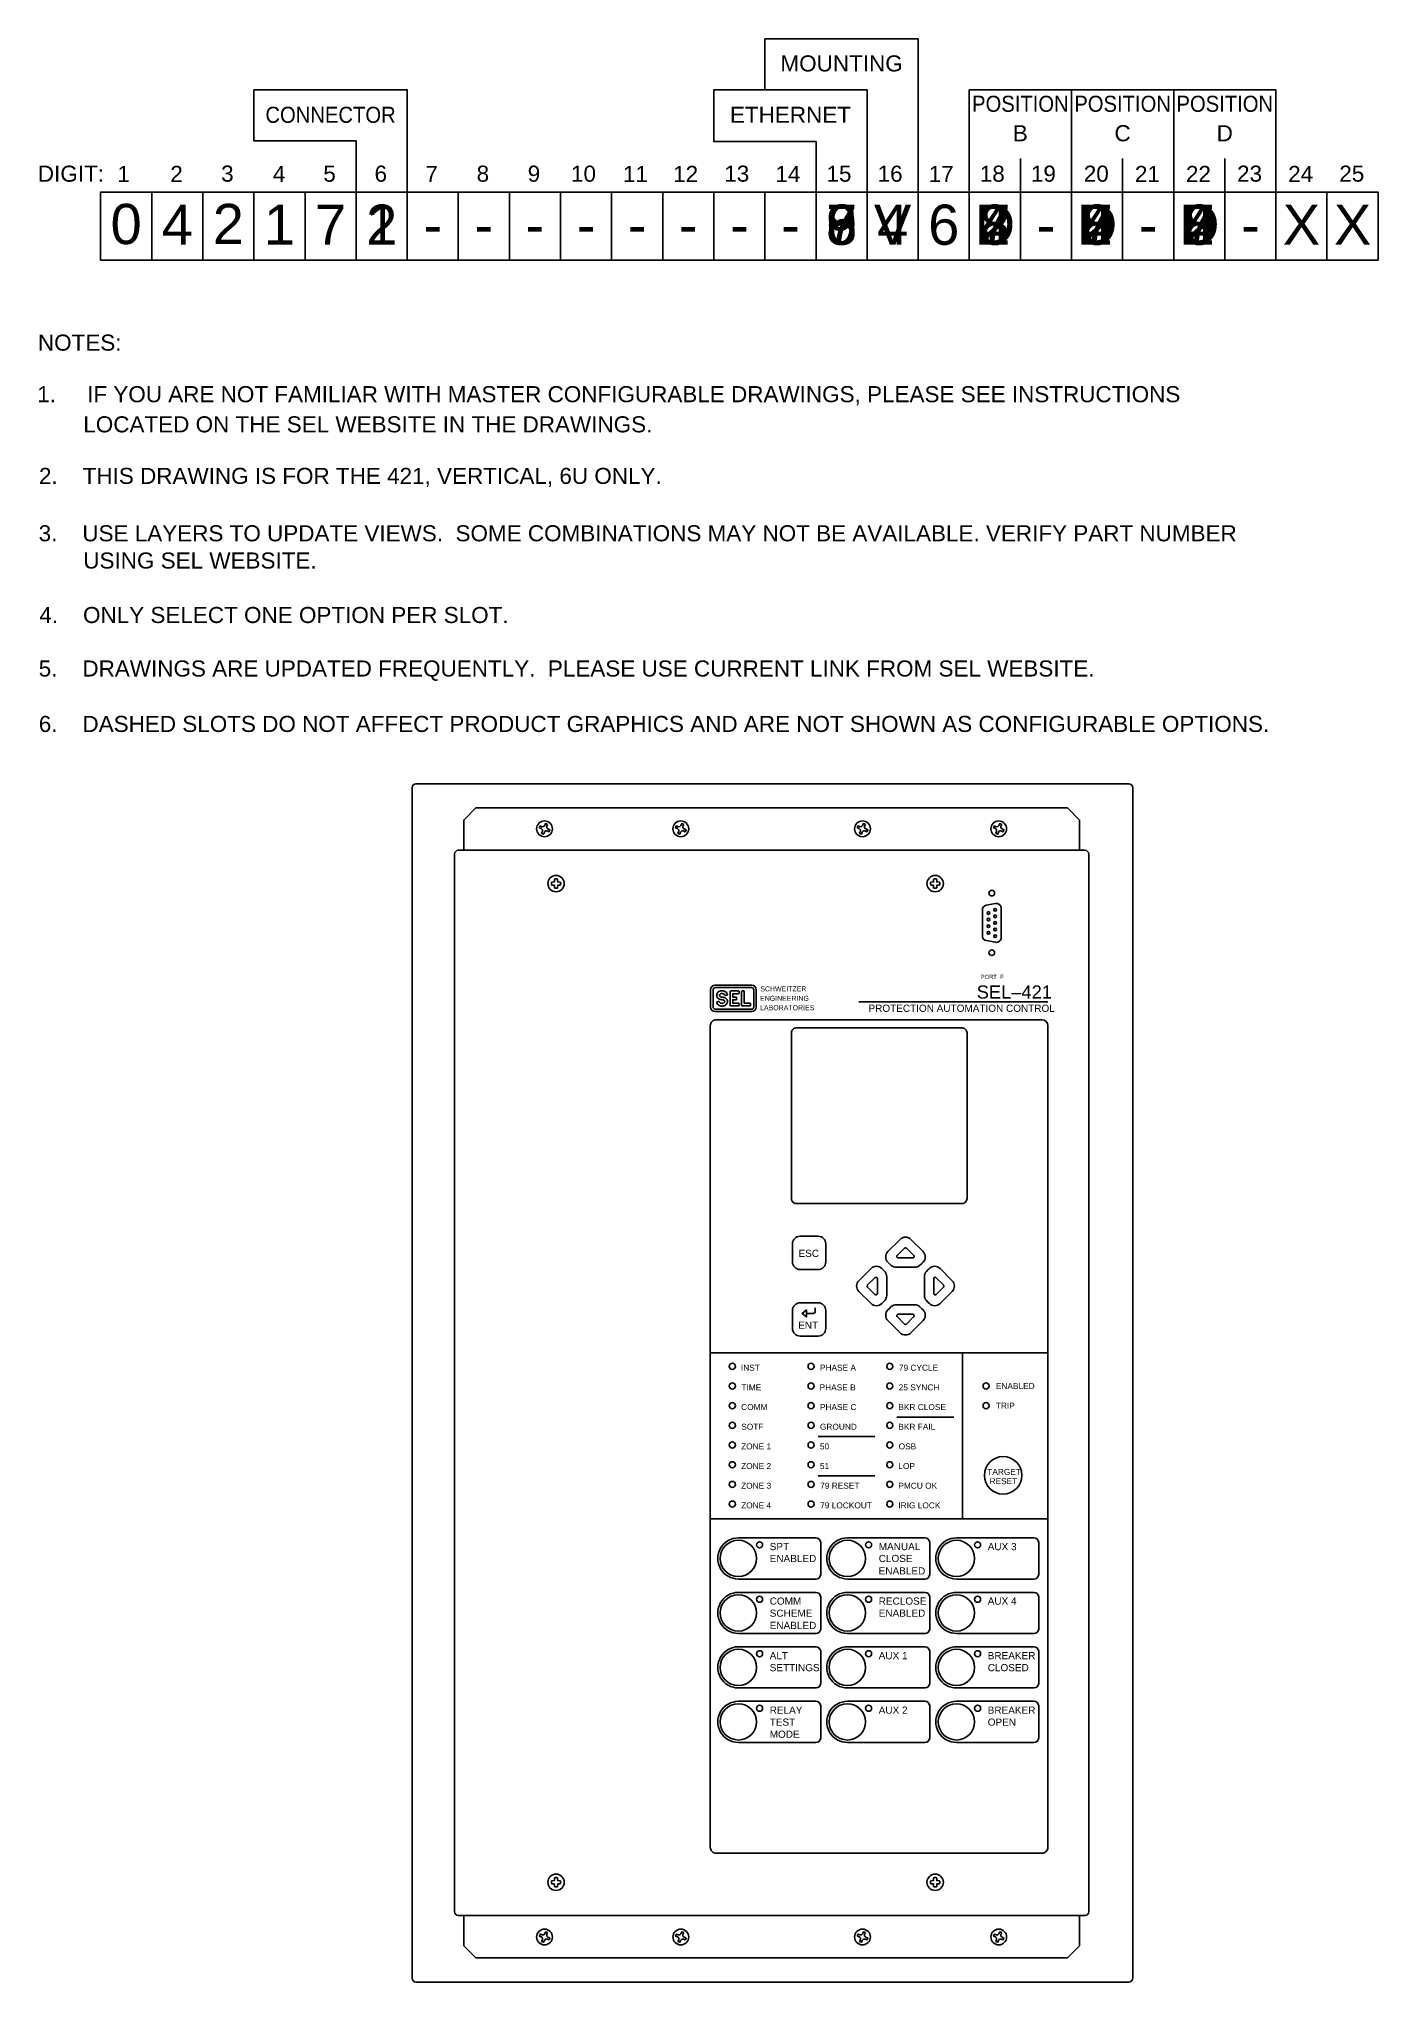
# Model space of a CAD drawing. Extents: x 1 to 47.7, y 0.3 to 34.2.
# Drawn here: x 0.99 to 23.1, y 2.05 to 34.16 of the extents above; entities that cross this region are included whole.
import ezdxf
from ezdxf.enums import TextEntityAlignment as Align

# ---------------------------------------------------------------- set-up
doc = ezdxf.new("R2010")
doc.units = 0
doc.header["$MEASUREMENT"] = 0
for name, color, linetype in [('1_0______CONNECTOR_TYPE_', 7, 'CONTINUOUS'), ('1_1__1__SCREW_TERMINAL', 7, 'CONTINUOUS'), ('1_2__2__CONNECTORIZED', 7, 'CONTINUOUS'), ('2_0______ETHERNET_CONNECTI', 7, 'CONTINUOUS'), ('2_1__6___4__10-100BASE-T_C', 7, 'CONTINUOUS'), ('2_2__7___4__100BASE-FX_CON', 7, 'CONTINUOUS'), ('2_3__8___2__10-100BASE-T__', 7, 'CONTINUOUS'), ('2_4__9___2__100-1000BASE__', 7, 'CONTINUOUS'), ('3_0______MOUNTING_', 7, 'CONTINUOUS'), ('3_1__V__VERTICAL_RACK_MOUN', 7, 'CONTINUOUS'), ('3_2__4__VERTICAL_PANEL_MOU', 7, 'CONTINUOUS'), ('4_0______IO_BOARD_POSITION', 7, 'CONTINUOUS'), ('4_1__2___8__OPTOISO_IND_LS', 7, 'CONTINUOUS'), ('4_2__7___8__OPTOISO_IND_LS', 7, 'CONTINUOUS'), ('4_3__4___24__OPTOISO_LS_IN', 7, 'CONTINUOUS'), ('4_4__D___24__OPTOISO_LS_IN', 7, 'CONTINUOUS'), ('4_5__8___8__OPTOISO_IND_LS', 7, 'CONTINUOUS'), ('5_0______IO_BOARD_POSITION', 7, 'CONTINUOUS'), ('5_1__0__EMPTY', 7, 'CONTINUOUS'), ('5_2__2___8__OPTOISO_IND_LS', 7, 'CONTINUOUS'), ('5_3__7___8__OPTOISO_IND_LS', 7, 'CONTINUOUS'), ('5_4__4___24__OPTOISO_LS_IN', 7, 'CONTINUOUS'), ('5_5__D___24__OPTOISO_LS_IN', 7, 'CONTINUOUS'), ('5_6__8___8__OPTOISO_IND_LS', 7, 'CONTINUOUS'), ('6_0______IO_BOARD_POSITION', 7, 'CONTINUOUS'), ('6_1__0__EMPTY', 7, 'CONTINUOUS'), ('6_2__2___8__OPTOISO_IND_LS', 7, 'CONTINUOUS'), ('6_3__7___8__OPTOISO_IND_LS', 7, 'CONTINUOUS'), ('6_4__4___24__OPTOISO_LS_IN', 7, 'CONTINUOUS'), ('6_5__D___24__OPTOISO_LS_IN', 7, 'CONTINUOUS'), ('6_6__8___8__OPTOISO_IND_LS', 7, 'CONTINUOUS'), ('7_0______DWG_', 7, 'CONTINUOUS')]:
    doc.layers.add(name, color=color, linetype=linetype)
doc.styles.add('ARIAL', font='arial.ttf')

msp = doc.modelspace()

# ---------------------------------------------------------------- texts
at = {"layer": '1_1__1__SCREW_TERMINAL', "style": 'ARIAL'}
msp.add_text('1', height=0.664, dxfattribs=at).set_placement((6.648, 30.754), align=Align.CENTER)
at = {"layer": '1_2__2__CONNECTORIZED', "style": 'ARIAL'}
msp.add_text('2', height=0.664, dxfattribs=at).set_placement((6.648, 30.754), align=Align.CENTER)
at = {"layer": '2_1__6___4__10-100BASE-T_C', "style": 'ARIAL'}
msp.add_text('6', height=0.664, dxfattribs=at).set_placement((14.242, 30.754), align=Align.CENTER)
at = {"layer": '2_2__7___4__100BASE-FX_CON', "style": 'ARIAL'}
msp.add_text('7', height=0.664, dxfattribs=at).set_placement((14.242, 30.754), align=Align.CENTER)
at = {"layer": '2_3__8___2__10-100BASE-T__', "style": 'ARIAL'}
msp.add_text('8', height=0.664, dxfattribs=at).set_placement((14.242, 30.754), align=Align.CENTER)
at = {"layer": '2_4__9___2__100-1000BASE__', "style": 'ARIAL'}
msp.add_text('9', height=0.664, dxfattribs=at).set_placement((14.242, 30.754), align=Align.CENTER)
at = {"layer": '3_1__V__VERTICAL_RACK_MOUN', "style": 'ARIAL'}
msp.add_text('V', height=0.664, dxfattribs=at).set_placement((15.085, 30.754), align=Align.CENTER)
at = {"layer": '3_2__4__VERTICAL_PANEL_MOU', "style": 'ARIAL'}
msp.add_text('4', height=0.664, dxfattribs=at).set_placement((15.085, 30.754), align=Align.CENTER)
at = {"layer": '4_1__2___8__OPTOISO_IND_LS', "style": 'ARIAL'}
msp.add_text('2', height=0.664, dxfattribs=at).set_placement((16.773, 30.754), align=Align.CENTER)
at = {"layer": '4_2__7___8__OPTOISO_IND_LS', "style": 'ARIAL'}
msp.add_text('7', height=0.664, dxfattribs=at).set_placement((16.773, 30.754), align=Align.CENTER)
at = {"layer": '4_3__4___24__OPTOISO_LS_IN', "style": 'ARIAL'}
msp.add_text('4', height=0.664, dxfattribs=at).set_placement((16.773, 30.754), align=Align.CENTER)
at = {"layer": '4_4__D___24__OPTOISO_LS_IN', "style": 'ARIAL'}
msp.add_text('D', height=0.664, dxfattribs=at).set_placement((16.773, 30.754), align=Align.CENTER)
at = {"layer": '4_5__8___8__OPTOISO_IND_LS', "style": 'ARIAL'}
msp.add_text('8', height=0.664, dxfattribs=at).set_placement((16.773, 30.754), align=Align.CENTER)
at = {"layer": '5_1__0__EMPTY', "style": 'ARIAL'}
msp.add_text('0', height=0.664, dxfattribs=at).set_placement((18.46, 30.754), align=Align.CENTER)
at = {"layer": '5_2__2___8__OPTOISO_IND_LS', "style": 'ARIAL'}
msp.add_text('2', height=0.664, dxfattribs=at).set_placement((18.46, 30.754), align=Align.CENTER)
at = {"layer": '5_3__7___8__OPTOISO_IND_LS', "style": 'ARIAL'}
msp.add_text('7', height=0.664, dxfattribs=at).set_placement((18.46, 30.754), align=Align.CENTER)
at = {"layer": '5_4__4___24__OPTOISO_LS_IN', "style": 'ARIAL'}
msp.add_text('4', height=0.664, dxfattribs=at).set_placement((18.46, 30.754), align=Align.CENTER)
at = {"layer": '5_5__D___24__OPTOISO_LS_IN', "style": 'ARIAL'}
msp.add_text('D', height=0.664, dxfattribs=at).set_placement((18.46, 30.754), align=Align.CENTER)
at = {"layer": '5_6__8___8__OPTOISO_IND_LS', "style": 'ARIAL'}
msp.add_text('8', height=0.664, dxfattribs=at).set_placement((18.46, 30.754), align=Align.CENTER)
at = {"layer": '6_1__0__EMPTY', "style": 'ARIAL'}
msp.add_text('0', height=0.664, dxfattribs=at).set_placement((20.148, 30.754), align=Align.CENTER)
at = {"layer": '6_2__2___8__OPTOISO_IND_LS', "style": 'ARIAL'}
msp.add_text('2', height=0.664, dxfattribs=at).set_placement((20.148, 30.754), align=Align.CENTER)
at = {"layer": '6_3__7___8__OPTOISO_IND_LS', "style": 'ARIAL'}
msp.add_text('7', height=0.664, dxfattribs=at).set_placement((20.148, 30.754), align=Align.CENTER)
at = {"layer": '6_4__4___24__OPTOISO_LS_IN', "style": 'ARIAL'}
msp.add_text('4', height=0.664, dxfattribs=at).set_placement((20.148, 30.754), align=Align.CENTER)
at = {"layer": '6_5__D___24__OPTOISO_LS_IN', "style": 'ARIAL'}
msp.add_text('D', height=0.664, dxfattribs=at).set_placement((20.148, 30.754), align=Align.CENTER)
at = {"layer": '6_6__8___8__OPTOISO_IND_LS', "style": 'ARIAL'}
msp.add_text('8', height=0.664, dxfattribs=at).set_placement((20.148, 30.754), align=Align.CENTER)
at = {"layer": '7_0______DWG_', "style": 'ARIAL'}
for s, height, p in [('MOUNTING', 0.2655, (14.242, 33.618)), ('ETHERNET', 0.2655, (13.398, 32.769)), ('B', 0.266, (17.194, 32.464)), ('C', 0.266, (18.882, 32.464)), ('D', 0.266, (20.569, 32.464)), ('0', 0.664, (2.429, 30.766)), ('4', 0.664, (3.273, 30.754)), ('2', 0.664, (4.116, 30.766)), ('1', 0.664, (4.96, 30.754)), ('7', 0.664, (5.804, 30.754)), ('6', 0.664, (15.929, 30.754)), ('X', 0.664, (21.835, 30.755)), ('X', 0.664, (22.679, 30.754)), ('-', 0.664, (7.491, 30.754)), ('-', 0.664, (8.335, 30.754)), ('-', 0.664, (9.179, 30.754)), ('-', 0.664, (10.023, 30.754)), ('-', 0.664, (10.867, 30.754)), ('-', 0.664, (11.71, 30.754)), ('-', 0.664, (12.554, 30.754)), ('-', 0.664, (13.398, 30.754)), ('-', 0.664, (17.617, 30.754)), ('-', 0.664, (19.304, 30.754)), ('-', 0.664, (20.992, 30.754))]:
    msp.add_text(s, height=height, dxfattribs=at).set_placement(p, align=Align.CENTER)
at = {"layer": '7_0______DWG_', "style": 'ARIAL', "width": 0.9}
for s, p in [('POSITION', (17.194, 32.951)), ('POSITION', (18.882, 32.951)), ('POSITION', (20.569, 32.951)), ('CONNECTOR', (5.804, 32.769))]:
    msp.add_text(s, height=0.2655, dxfattribs=at).set_placement(p, align=Align.CENTER)
at = {"layer": '7_0______DWG_', "style": 'ARIAL'}
for s, height, p in [('DIGIT:', 0.2655, (0.971, 31.796)), ('1', 0.266, (2.284, 31.792)), ('2', 0.266, (3.158, 31.792)), ('3', 0.266, (3.997, 31.797)), ('4', 0.266, (4.851, 31.792)), ('5', 0.266, (5.684, 31.796)), ('6', 0.266, (6.53, 31.796)), ('7', 0.266, (7.37, 31.792)), ('8', 0.266, (8.216, 31.796)), ('9', 0.266, (9.059, 31.796)), ('10', 0.2655, (9.774, 31.796)), ('11', 0.2655, (10.632, 31.792)), ('12', 0.2655, (11.461, 31.792)), ('13', 0.2655, (12.305, 31.797)), ('14', 0.2655, (13.149, 31.792)), ('15', 0.2655, (13.993, 31.796)), ('16', 0.2655, (14.837, 31.796)), ('17', 0.2655, (15.68, 31.792)), ('18', 0.2655, (16.524, 31.796)), ('19', 0.2655, (17.368, 31.796)), ('20', 0.2655, (18.241, 31.796)), ('21', 0.2655, (19.085, 31.792)), ('22', 0.2655, (19.928, 31.792)), ('23', 0.2655, (20.772, 31.797)), ('24', 0.2655, (21.616, 31.792)), ('25', 0.2655, (22.46, 31.797)), ('NOTES:', 0.2655, (0.972, 29.005)), ('1.     IF YOU ARE NOT FAMILIAR WITH MASTER CONFIGURABLE DRAWINGS, PLEASE SEE INSTRUCTIONS', 0.2655, (0.96, 28.153)), ('       LOCATED ON THE SEL WEBSITE IN THE DRAWINGS.', 0.2655, (1, 27.655)), ('2.    THIS DRAWING IS FOR THE 421, VERTICAL, 6U ONLY.', 0.2655, (0.989, 26.803)), ('3.    USE LAYERS TO UPDATE VIEWS.  SOME COMBINATIONS MAY NOT BE AVAILABLE. VERIFY PART NUMBER', 0.2655, (0.984, 25.855)), ('       USING SEL WEBSITE.', 0.2655, (1, 25.405)), ('4.    ONLY SELECT ONE OPTION PER SLOT.', 0.2655, (0.995, 24.505)), ('5.    DRAWINGS ARE UPDATED FREQUENTLY.  PLEASE USE CURRENT LINK FROM SEL WEBSITE.', 0.2655, (0.985, 23.621)), ('6.    DASHED SLOTS DO NOT AFFECT PRODUCT GRAPHICS AND ARE NOT SHOWN AS CONFIGURABLE OPTIONS.', 0.2655, (0.986, 22.705)), ('PORT  F', 0.0688, (16.539, 18.624)), ('ENGINEERING', 0.08237, (12.896, 18.263)), ('SCHWEITZER', 0.0824, (12.9, 18.419)), ('SEL–421', 0.2163, (16.473, 18.301)), ('LABORATORIES', 0.08237, (12.896, 18.107)), ('PROTECTION AUTOMATION CONTROL', 0.118, (14.686, 18.081)), ('ESC', 0.118, (13.531, 14.032)), ('ENT', 0.118, (13.525, 12.844)), ('INST', 0.0983, (12.579, 12.152)), ('PHASE A', 0.0983, (13.885, 12.152)), ('79 CYCLE', 0.0983, (15.188, 12.152)), ('TIME', 0.0983, (12.588, 11.826)), ('PHASE B', 0.0983, (13.879, 11.827)), ('25 SYNCH', 0.0983, (15.185, 11.827)), ('ENABLED', 0.0983, (16.789, 11.85)), ('COMM', 0.0983, (12.584, 11.502)), ('PHASE C', 0.0983, (13.884, 11.502)), ('BKR CLOSE', 0.0983, (15.179, 11.502)), ('TRIP', 0.0983, (16.789, 11.525)), ('SOTF', 0.0983, (12.585, 11.177)), ('GROUND', 0.0983, (13.884, 11.177)), ('BKR FAIL', 0.0983, (15.179, 11.176)), ('ZONE 1', 0.0983, (12.583, 10.852)), ('50', 0.0983, (13.884, 10.852)), ('OSB', 0.0983, (15.184, 10.852)), ('ZONE 2', 0.0983, (12.583, 10.527)), ('51', 0.0983, (13.884, 10.527)), ('LOP', 0.0983, (15.179, 10.527)), ('ZONE 3', 0.0983, (12.583, 10.202)), ('79 RESET', 0.0983, (13.888, 10.202)), ('PMCU OK', 0.0983, (15.179, 10.202)), ('TARGET', 0.0983, (16.647, 10.431)), ('RESET', 0.0983, (16.685, 10.278)), ('ZONE 4', 0.0983, (12.583, 9.877)), ('79 LOCKOUT', 0.0983, (13.888, 9.877)), ('IRIG LOCK', 0.0983, (15.179, 9.877)), ('SPT', 0.118, (13.055, 9.187)), ('ENABLED', 0.118, (13.055, 8.991)), ('CLOSE', 0.118, (14.855, 8.991)), ('MANUAL', 0.118, (14.855, 9.187)), ('AUX 3', 0.118, (16.655, 9.187)), ('ENABLED', 0.118, (14.854, 8.785)), ('COMM', 0.118, (13.055, 8.287)), ('RECLOSE', 0.118, (14.855, 8.287)), ('AUX 4', 0.118, (16.655, 8.287)), ('SCHEME', 0.118, (13.055, 8.087)), ('ENABLED', 0.118, (14.855, 8.087)), ('ENABLED', 0.118, (13.055, 7.885)), ('ALT', 0.118, (13.055, 7.385)), ('AUX 1', 0.118, (14.855, 7.385)), ('BREAKER', 0.118, (16.655, 7.385)), ('SETTINGS', 0.118, (13.055, 7.187)), ('CLOSED', 0.118, (16.655, 7.187)), ('RELAY', 0.118, (13.055, 6.485)), ('AUX 2', 0.118, (14.855, 6.485)), ('BREAKER', 0.118, (16.655, 6.485)), ('TEST', 0.118, (13.055, 6.287)), ('MODE', 0.118, (13.055, 6.087)), ('OPEN', 0.118, (16.655, 6.287))]:
    msp.add_text(s, height=height, dxfattribs=at).set_placement(p)

# ---------------------------------------------------------------- linework, layer by layer
at = {"layer": '1_0______CONNECTOR_TYPE_'}
msp.add_lwpolyline([(2.851, 31.625), (2.831, 31.625)], dxfattribs=at)
at = {"layer": '2_0______ETHERNET_CONNECTI'}
msp.add_lwpolyline([(2.851, 31.625), (2.831, 31.625)], dxfattribs=at)
at = {"layer": '3_0______MOUNTING_'}
msp.add_lwpolyline([(2.851, 31.625), (2.831, 31.625)], dxfattribs=at)
at = {"layer": '3_1__V__VERTICAL_RACK_MOUN'}
for points in [[(8.002, 20.75), (8.002, 21.25), (8.202, 21.45), (17.972, 21.45), (18.172, 21.25), (18.172, 20.75)], [(8.002, 3.15), (8.002, 2.65), (8.202, 2.45), (17.972, 2.45), (18.172, 2.65), (18.172, 3.15)]]:
    msp.add_lwpolyline(points, dxfattribs=at)
for points in [[(9.386, 21.178), (9.373, 21.146), (9.373, 21.12), (9.392, 21.102), (9.423, 21.089, -0.101001), (9.41, 21.057), (9.379, 21.07), (9.352, 21.069), (9.334, 21.05), (9.322, 21.019, -0.101024), (9.289, 21.032), (9.302, 21.064), (9.302, 21.09), (9.283, 21.108), (9.252, 21.121, -0.10107), (9.265, 21.153), (9.296, 21.14), (9.322, 21.141), (9.34, 21.159), (9.353, 21.191, -0.101055)], [(9.386, 21.178), (9.373, 21.146), (9.373, 21.12), (9.392, 21.102), (9.423, 21.089, -0.101001), (9.41, 21.057), (9.379, 21.07), (9.352, 21.069), (9.334, 21.05), (9.322, 21.019, -0.101024), (9.289, 21.032), (9.302, 21.064), (9.302, 21.09), (9.283, 21.108), (9.252, 21.121, -0.10107), (9.265, 21.153), (9.296, 21.14), (9.322, 21.141), (9.34, 21.159), (9.353, 21.191, -0.101055)], [(11.636, 21.178), (11.623, 21.146), (11.623, 21.12), (11.642, 21.102), (11.673, 21.089, -0.101001), (11.66, 21.057), (11.629, 21.07), (11.602, 21.069), (11.584, 21.05), (11.572, 21.019, -0.101024), (11.539, 21.032), (11.552, 21.064), (11.552, 21.09), (11.533, 21.108), (11.502, 21.121, -0.10107), (11.515, 21.153), (11.546, 21.14), (11.572, 21.141), (11.59, 21.159), (11.603, 21.191, -0.101055)], [(11.636, 21.178), (11.623, 21.146), (11.623, 21.12), (11.642, 21.102), (11.673, 21.089, -0.101001), (11.66, 21.057), (11.629, 21.07), (11.602, 21.069), (11.584, 21.05), (11.572, 21.019, -0.101024), (11.539, 21.032), (11.552, 21.064), (11.552, 21.09), (11.533, 21.108), (11.502, 21.121, -0.10107), (11.515, 21.153), (11.546, 21.14), (11.572, 21.141), (11.59, 21.159), (11.603, 21.191, -0.101055)], [(14.636, 21.178), (14.623, 21.146), (14.623, 21.12), (14.642, 21.102), (14.673, 21.089, -0.101001), (14.66, 21.057), (14.629, 21.07), (14.602, 21.069), (14.584, 21.05), (14.572, 21.019, -0.101024), (14.539, 21.032), (14.552, 21.064), (14.552, 21.09), (14.533, 21.108), (14.502, 21.121, -0.10107), (14.515, 21.153), (14.546, 21.14), (14.572, 21.141), (14.59, 21.159), (14.603, 21.191, -0.101055)], [(14.636, 21.178), (14.623, 21.146), (14.623, 21.12), (14.642, 21.102), (14.673, 21.089, -0.101001), (14.66, 21.057), (14.629, 21.07), (14.602, 21.069), (14.584, 21.05), (14.572, 21.019, -0.101024), (14.539, 21.032), (14.552, 21.064), (14.552, 21.09), (14.533, 21.108), (14.502, 21.121, -0.10107), (14.515, 21.153), (14.546, 21.14), (14.572, 21.141), (14.59, 21.159), (14.603, 21.191, -0.101055)], [(16.886, 21.178), (16.873, 21.146), (16.873, 21.12), (16.892, 21.102), (16.923, 21.089, -0.101001), (16.91, 21.057), (16.879, 21.07), (16.852, 21.069), (16.834, 21.05), (16.822, 21.019, -0.101024), (16.789, 21.032), (16.802, 21.064), (16.802, 21.09), (16.783, 21.108), (16.752, 21.121, -0.10107), (16.765, 21.153), (16.796, 21.14), (16.822, 21.141), (16.84, 21.159), (16.853, 21.191, -0.101055)], [(16.886, 21.178), (16.873, 21.146), (16.873, 21.12), (16.892, 21.102), (16.923, 21.089, -0.101001), (16.91, 21.057), (16.879, 21.07), (16.852, 21.069), (16.834, 21.05), (16.822, 21.019, -0.101024), (16.789, 21.032), (16.802, 21.064), (16.802, 21.09), (16.783, 21.108), (16.752, 21.121, -0.10107), (16.765, 21.153), (16.796, 21.14), (16.822, 21.141), (16.84, 21.159), (16.853, 21.191, -0.101055)], [(7.852, 3.211), (7.852, 20.689, -0.414215), (7.913, 20.75), (18.261, 20.75, -0.414214), (18.322, 20.689), (18.322, 3.211, -0.414214), (18.261, 3.15), (7.913, 3.15, -0.414212)], [(7.852, 3.211), (7.852, 20.689, -0.414215), (7.913, 20.75), (18.261, 20.75, -0.414214), (18.322, 20.689), (18.322, 3.211, -0.414214), (18.261, 3.15), (7.913, 3.15, -0.414212)], [(9.386, 2.868), (9.373, 2.836), (9.373, 2.81), (9.392, 2.792), (9.423, 2.779, -0.101001), (9.41, 2.747), (9.379, 2.76), (9.352, 2.759), (9.334, 2.74), (9.322, 2.709, -0.101024), (9.289, 2.722), (9.302, 2.754), (9.302, 2.78), (9.283, 2.798), (9.252, 2.811, -0.10107), (9.265, 2.843), (9.296, 2.83), (9.322, 2.831), (9.34, 2.849), (9.353, 2.881, -0.101055)], [(9.386, 2.868), (9.373, 2.836), (9.373, 2.81), (9.392, 2.792), (9.423, 2.779, -0.101001), (9.41, 2.747), (9.379, 2.76), (9.352, 2.759), (9.334, 2.74), (9.322, 2.709, -0.101024), (9.289, 2.722), (9.302, 2.754), (9.302, 2.78), (9.283, 2.798), (9.252, 2.811, -0.10107), (9.265, 2.843), (9.296, 2.83), (9.322, 2.831), (9.34, 2.849), (9.353, 2.881, -0.101055)], [(11.636, 2.868), (11.623, 2.836), (11.623, 2.81), (11.642, 2.792), (11.673, 2.779, -0.101001), (11.66, 2.747), (11.629, 2.76), (11.602, 2.759), (11.584, 2.74), (11.572, 2.709, -0.101024), (11.539, 2.722), (11.552, 2.754), (11.552, 2.78), (11.533, 2.798), (11.502, 2.811, -0.10107), (11.515, 2.843), (11.546, 2.83), (11.572, 2.831), (11.59, 2.849), (11.603, 2.881, -0.101055)], [(11.636, 2.868), (11.623, 2.836), (11.623, 2.81), (11.642, 2.792), (11.673, 2.779, -0.101001), (11.66, 2.747), (11.629, 2.76), (11.602, 2.759), (11.584, 2.74), (11.572, 2.709, -0.101024), (11.539, 2.722), (11.552, 2.754), (11.552, 2.78), (11.533, 2.798), (11.502, 2.811, -0.10107), (11.515, 2.843), (11.546, 2.83), (11.572, 2.831), (11.59, 2.849), (11.603, 2.881, -0.101055)], [(14.636, 2.868), (14.623, 2.836), (14.623, 2.81), (14.642, 2.792), (14.673, 2.779, -0.101001), (14.66, 2.747), (14.629, 2.76), (14.602, 2.759), (14.584, 2.74), (14.572, 2.709, -0.101024), (14.539, 2.722), (14.552, 2.754), (14.552, 2.78), (14.533, 2.798), (14.502, 2.811, -0.10107), (14.515, 2.843), (14.546, 2.83), (14.572, 2.831), (14.59, 2.849), (14.603, 2.881, -0.101055)], [(14.636, 2.868), (14.623, 2.836), (14.623, 2.81), (14.642, 2.792), (14.673, 2.779, -0.101001), (14.66, 2.747), (14.629, 2.76), (14.602, 2.759), (14.584, 2.74), (14.572, 2.709, -0.101024), (14.539, 2.722), (14.552, 2.754), (14.552, 2.78), (14.533, 2.798), (14.502, 2.811, -0.10107), (14.515, 2.843), (14.546, 2.83), (14.572, 2.831), (14.59, 2.849), (14.603, 2.881, -0.101055)], [(16.886, 2.868), (16.873, 2.836), (16.873, 2.81), (16.892, 2.792), (16.923, 2.779, -0.101001), (16.91, 2.747), (16.879, 2.76), (16.852, 2.759), (16.834, 2.74), (16.822, 2.709, -0.101024), (16.789, 2.722), (16.802, 2.754), (16.802, 2.78), (16.783, 2.798), (16.752, 2.811, -0.10107), (16.765, 2.843), (16.796, 2.83), (16.822, 2.831), (16.84, 2.849), (16.853, 2.881, -0.101055)], [(16.886, 2.868), (16.873, 2.836), (16.873, 2.81), (16.892, 2.792), (16.923, 2.779, -0.101001), (16.91, 2.747), (16.879, 2.76), (16.852, 2.759), (16.834, 2.74), (16.822, 2.709, -0.101024), (16.789, 2.722), (16.802, 2.754), (16.802, 2.78), (16.783, 2.798), (16.752, 2.811, -0.10107), (16.765, 2.843), (16.796, 2.83), (16.822, 2.831), (16.84, 2.849), (16.853, 2.881, -0.101055)]]:
    msp.add_lwpolyline(points, format="xyb", close=True, dxfattribs=at)
for centre in [(9.337, 21.105), (9.337, 21.105), (11.587, 21.105), (11.587, 21.105), (14.587, 21.105), (14.587, 21.105), (16.837, 21.105), (16.837, 21.105), (9.337, 2.795), (9.337, 2.795), (11.587, 2.795), (11.587, 2.795), (14.587, 2.795), (14.587, 2.795), (16.837, 2.795), (16.837, 2.795)]:
    msp.add_circle(centre, 0.13, dxfattribs=at)
at = {"layer": '3_2__4__VERTICAL_PANEL_MOU'}
msp.add_lwpolyline([(7.15, 2.117), (7.15, 21.782, -0.414082), (7.217, 21.85), (18.983, 21.85, -0.414079), (19.05, 21.783), (19.05, 2.117, -0.414081), (18.983, 2.05), (7.218, 2.05, -0.414077)], format="xyb", close=True, dxfattribs=at)
msp.add_lwpolyline([(7.15, 2.117), (7.15, 21.782, -0.414082), (7.217, 21.85), (18.983, 21.85, -0.414079), (19.05, 21.783), (19.05, 2.117, -0.414081), (18.983, 2.05), (7.218, 2.05, -0.414077)], format="xyb", close=True, dxfattribs=at)
at = {"layer": '4_0______IO_BOARD_POSITION'}
msp.add_lwpolyline([(2.851, 31.625), (2.831, 31.625)], dxfattribs=at)
at = {"layer": '5_0______IO_BOARD_POSITION'}
msp.add_lwpolyline([(2.851, 31.625), (2.831, 31.625)], dxfattribs=at)
at = {"layer": '6_0______IO_BOARD_POSITION'}
msp.add_lwpolyline([(2.851, 31.625), (2.831, 31.625)], dxfattribs=at)
at = {"layer": '7_0______DWG_'}
for points in [[(14.664, 33.312), (12.976, 33.312), (12.976, 34.156), (15.507, 34.156), (15.507, 31.625), (14.664, 31.625), (14.664, 33.312)], [(6.226, 32.469), (4.538, 32.469), (4.538, 33.312), (7.07, 33.312), (7.07, 31.625), (6.226, 31.625), (6.226, 32.469)], [(13.82, 32.459), (12.132, 32.459), (12.132, 33.312), (14.664, 33.312), (14.664, 31.625), (13.82, 31.625), (13.82, 32.459)], [(18.039, 31.625), (18.039, 33.312), (16.351, 33.312), (16.351, 31.625), (18.038, 31.625)], [(19.726, 31.625), (19.726, 33.312), (18.039, 33.312), (18.039, 31.625), (19.726, 31.625)], [(21.414, 31.625), (21.414, 33.312), (19.726, 33.312), (19.726, 31.625), (21.413, 31.625)], [(17.194, 32.18), (17.194, 31.625)], [(18.882, 32.18), (18.882, 31.625)], [(20.57, 32.18), (20.57, 31.625)], [(2.851, 30.5), (2.007, 30.5), (2.007, 31.625), (2.851, 31.625), (2.851, 30.5)], [(3.695, 30.5), (2.851, 30.5), (2.851, 31.625), (3.695, 31.625), (3.695, 30.5)], [(4.538, 30.5), (3.695, 30.5), (3.695, 31.625), (4.538, 31.625), (4.538, 30.5)], [(5.382, 30.5), (4.538, 30.5), (4.538, 31.625), (5.382, 31.625), (5.382, 30.5)], [(6.226, 30.5), (5.382, 30.5), (5.382, 31.625), (6.226, 31.625), (6.226, 30.5)], [(7.07, 30.5), (6.226, 30.5), (6.226, 31.625), (7.07, 31.625), (7.07, 30.5)], [(7.913, 30.5), (7.07, 30.5), (7.07, 31.625), (7.913, 31.625), (7.913, 30.5)], [(8.757, 30.5), (7.913, 30.5), (7.913, 31.625), (8.757, 31.625), (8.757, 30.5)], [(9.601, 30.5), (8.757, 30.5), (8.757, 31.625), (9.601, 31.625), (9.601, 30.5)], [(10.445, 30.5), (9.601, 30.5), (9.601, 31.625), (10.445, 31.625), (10.445, 30.5)], [(11.289, 30.5), (10.445, 30.5), (10.445, 31.625), (11.289, 31.625), (11.289, 30.5)], [(12.132, 30.5), (11.289, 30.5), (11.289, 31.625), (12.132, 31.625), (12.132, 30.5)], [(12.976, 30.5), (12.132, 30.5), (12.132, 31.625), (12.976, 31.625), (12.976, 30.5)], [(13.82, 30.5), (12.976, 30.5), (12.976, 31.625), (13.82, 31.625), (13.82, 30.5)], [(14.664, 30.5), (13.82, 30.5), (13.82, 31.625), (14.664, 31.625), (14.664, 30.5)], [(15.507, 30.5), (14.664, 30.5), (14.664, 31.625), (15.507, 31.625), (15.507, 30.5)], [(16.351, 30.5), (15.507, 30.5), (15.507, 31.625), (16.351, 31.625), (16.351, 30.5)], [(17.195, 30.5), (16.351, 30.5), (16.351, 31.625), (17.195, 31.625), (17.195, 30.5)], [(18.038, 30.5), (17.195, 30.5), (17.195, 31.625), (18.038, 31.625), (18.038, 30.5)], [(18.882, 30.5), (18.038, 30.5), (18.038, 31.625), (18.882, 31.625), (18.882, 30.5)], [(19.726, 30.5), (18.882, 30.5), (18.882, 31.625), (19.726, 31.625), (19.726, 30.5)], [(20.57, 30.5), (19.726, 30.5), (19.726, 31.625), (20.57, 31.625), (20.57, 30.5)], [(21.413, 30.5), (20.57, 30.5), (20.57, 31.625), (21.413, 31.625), (21.413, 30.5)], [(22.257, 30.5), (21.413, 30.5), (21.413, 31.625), (22.257, 31.625), (22.257, 30.5)], [(23.101, 30.5), (22.257, 30.5), (22.257, 31.625), (23.101, 31.625), (23.101, 30.5)], [(17.649, 18.246), (14.524, 18.246)], [(17.649, 12.445), (12.073, 12.445)], [(16.24, 12.445), (16.24, 9.705)], [(15.155, 11.386), (16.093, 11.386)], [(13.853, 11.063), (14.791, 11.063)], [(13.853, 10.413), (14.791, 10.413)], [(17.649, 9.705), (12.073, 9.705)]]:
    msp.add_lwpolyline(points, dxfattribs=at)
for points in [[(9.603, 20.183, -0.391794), (9.595, 20.175), (9.555, 20.173, 0.399739), (9.554, 20.172), (9.552, 20.132, -0.391859), (9.544, 20.124), (9.51, 20.124, -0.391764), (9.502, 20.132), (9.5, 20.172, 0.399816), (9.499, 20.173), (9.459, 20.175, -0.391825), (9.451, 20.183), (9.45, 20.2), (9.451, 20.217, -0.391806), (9.459, 20.225), (9.499, 20.227, 0.399638), (9.5, 20.228), (9.502, 20.268, -0.391814), (9.51, 20.276), (9.544, 20.276, -0.39186), (9.552, 20.268), (9.554, 20.228, 0.399739), (9.555, 20.227), (9.595, 20.225, -0.391769), (9.603, 20.217), (9.604, 20.2), (9.603, 20.183)], [(15.863, 20.183, -0.391794), (15.855, 20.175), (15.815, 20.173, 0.399739), (15.814, 20.172), (15.812, 20.132, -0.391859), (15.804, 20.124), (15.77, 20.124, -0.391764), (15.762, 20.132), (15.76, 20.172, 0.399816), (15.759, 20.173), (15.719, 20.175, -0.391825), (15.711, 20.183), (15.71, 20.2), (15.711, 20.217, -0.391806), (15.719, 20.225), (15.759, 20.227, 0.399638), (15.76, 20.228), (15.762, 20.268, -0.391814), (15.77, 20.276), (15.804, 20.276, -0.39186), (15.812, 20.268), (15.814, 20.228, 0.399739), (15.815, 20.227), (15.855, 20.225, -0.391769), (15.863, 20.217), (15.864, 20.2), (15.863, 20.183)], [(13.665, 13.099), (13.773, 13.099, 0.414214), (13.808, 13.134), (13.808, 13.191)], [(13.665, 13.099), (13.773, 13.099, 0.414214), (13.808, 13.134), (13.808, 13.191)], [(9.603, 3.683, -0.391794), (9.595, 3.675), (9.555, 3.673, 0.399739), (9.554, 3.672), (9.552, 3.632, -0.391859), (9.544, 3.624), (9.51, 3.624, -0.391764), (9.502, 3.632), (9.5, 3.672, 0.399816), (9.499, 3.673), (9.459, 3.675, -0.391825), (9.451, 3.683), (9.45, 3.7), (9.451, 3.717, -0.391806), (9.459, 3.725), (9.499, 3.727, 0.399638), (9.5, 3.728), (9.502, 3.768, -0.391814), (9.51, 3.776), (9.544, 3.776, -0.39186), (9.552, 3.768), (9.554, 3.728, 0.399739), (9.555, 3.727), (9.595, 3.725, -0.391769), (9.603, 3.717), (9.604, 3.7), (9.603, 3.683)], [(15.863, 3.683, -0.391794), (15.855, 3.675), (15.815, 3.673, 0.399739), (15.814, 3.672), (15.812, 3.632, -0.391859), (15.804, 3.624), (15.77, 3.624, -0.391764), (15.762, 3.632), (15.76, 3.672, 0.399816), (15.759, 3.673), (15.719, 3.675, -0.391825), (15.711, 3.683), (15.71, 3.7), (15.711, 3.717, -0.391806), (15.719, 3.725), (15.759, 3.727, 0.399638), (15.76, 3.728), (15.762, 3.768, -0.391814), (15.77, 3.776), (15.804, 3.776, -0.39186), (15.812, 3.768), (15.814, 3.728, 0.399739), (15.815, 3.727), (15.855, 3.725, -0.391769), (15.863, 3.717), (15.864, 3.7), (15.863, 3.683)]]:
    msp.add_lwpolyline(points, format="xyb", dxfattribs=at)
for points in [[(16.877, 19.792), (16.877, 19.308, -0.46318), (16.785, 19.23), (16.631, 19.257, -0.363045), (16.566, 19.335), (16.566, 19.765, -0.360245), (16.631, 19.843), (16.785, 19.87, -0.463312)], [(12.154, 18.084, -0.4132), (12.078, 18.161), (12.078, 18.444, -0.404471), (12.154, 18.522), (12.756, 18.522, -0.4132), (12.832, 18.446), (12.832, 18.162, -0.404471), (12.756, 18.084)], [(12.16, 18.126, -0.420704), (12.12, 18.161), (12.12, 18.446, -0.441125), (12.16, 18.482), (12.753, 18.482, -0.420704), (12.793, 18.447), (12.793, 18.162, -0.441125), (12.753, 18.126)], [(12.264, 18.429, 0.192116), (12.2, 18.404, 0.12608), (12.18, 18.365, 0.336344), (12.216, 18.295, 0.087668), (12.268, 18.281, -0.022201), (12.283, 18.278, -0.039737), (12.294, 18.275, -0.23043), (12.313, 18.256, -0.182747), (12.311, 18.241, -0.221111), (12.276, 18.222, -0.058363), (12.255, 18.222, -0.13415), (12.232, 18.233, 0.006668), (12.22, 18.248, 0.085557), (12.217, 18.25, 0.231613), (12.187, 18.248, 0.170757), (12.181, 18.24, 0.118457), (12.182, 18.228, 0.153081), (12.208, 18.195, 0.186266), (12.273, 18.176, 0.192116), (12.337, 18.202, 0.12608), (12.357, 18.24, 0.336344), (12.321, 18.31, 0.087668), (12.269, 18.325, -0.022201), (12.254, 18.327, -0.039737), (12.242, 18.331, -0.23043), (12.224, 18.349, -0.182747), (12.225, 18.364, -0.221111), (12.26, 18.383, -0.058363), (12.282, 18.383, -0.13415), (12.304, 18.372, 0.006668), (12.317, 18.357, 0.085557), (12.319, 18.355, 0.231613), (12.35, 18.357, 0.170757), (12.356, 18.365, 0.118457), (12.354, 18.377, 0.153081), (12.328, 18.41, 0.186266)], [(12.402, 18.191), (12.402, 18.413, -0.076988), (12.403, 18.418, -0.100965), (12.405, 18.422, -0.102674), (12.409, 18.425, -0.07201), (12.414, 18.426), (12.539, 18.426, -0.048364), (12.543, 18.425, -0.116354), (12.547, 18.422, -0.122593), (12.55, 18.418, -0.034253), (12.551, 18.414), (12.551, 18.393, -0.034253), (12.55, 18.389, -0.122593), (12.547, 18.385, -0.116354), (12.543, 18.382, -0.048364), (12.539, 18.381), (12.445, 18.381), (12.445, 18.324), (12.5, 18.324, -0.060703), (12.503, 18.323, -0.109475), (12.506, 18.321, -0.113248), (12.508, 18.318, -0.051552), (12.508, 18.314), (12.508, 18.29, -0.051552), (12.508, 18.286, -0.113248), (12.506, 18.282, -0.109475), (12.503, 18.28, -0.060703), (12.5, 18.28), (12.445, 18.28), (12.445, 18.222), (12.539, 18.222, -0.048364), (12.543, 18.221, -0.116354), (12.547, 18.218, -0.122593), (12.55, 18.214, -0.034253), (12.551, 18.21), (12.551, 18.19, -0.034253), (12.55, 18.186, -0.122593), (12.547, 18.182, -0.116354), (12.543, 18.179, -0.048364), (12.539, 18.178), (12.414, 18.178, -0.07201), (12.409, 18.179, -0.102674), (12.405, 18.181, -0.100965), (12.403, 18.185, -0.076988), (12.402, 18.191)], [(12.635, 18.413), (12.635, 18.222), (12.728, 18.222, -0.048364), (12.732, 18.221, -0.116354), (12.736, 18.218, -0.122593), (12.738, 18.214, -0.034253), (12.739, 18.21), (12.739, 18.19, -0.034253), (12.738, 18.186, -0.122593), (12.736, 18.182, -0.116354), (12.732, 18.179, -0.048364), (12.728, 18.178), (12.602, 18.178, -0.07201), (12.597, 18.179, -0.102674), (12.594, 18.181, -0.100965), (12.591, 18.185, -0.076988), (12.59, 18.191), (12.59, 18.413, -0.076988), (12.591, 18.418, -0.100965), (12.594, 18.422, -0.102674), (12.597, 18.425, -0.07201), (12.602, 18.426), (12.624, 18.426, -0.07201), (12.628, 18.425, -0.102674), (12.632, 18.422, -0.100965), (12.634, 18.418, -0.076988), (12.635, 18.413)], [(17.649, 17.851), (17.649, 4.28, -0.414315), (17.548, 4.18), (12.173, 4.18, -0.414634), (12.073, 4.28), (12.073, 17.851, -0.414229), (12.173, 17.951), (17.548, 17.951, -0.414193)], [(13.413, 14.995), (13.413, 17.735, -0.414221), (13.493, 17.815), (16.233, 17.815, -0.414221), (16.313, 17.735), (16.313, 14.995, -0.414221), (16.233, 14.915), (13.493, 14.915, -0.414221)], [(13.556, 14.374), (13.856, 14.374, -0.414214), (13.981, 14.249), (13.981, 13.949, -0.414214), (13.856, 13.824), (13.556, 13.824, -0.414214), (13.431, 13.949), (13.431, 14.249, -0.414214)], [(13.556, 14.374), (13.856, 14.374, -0.414214), (13.981, 14.249), (13.981, 13.949, -0.414214), (13.856, 13.824), (13.556, 13.824, -0.414214), (13.431, 13.949), (13.431, 14.249, -0.414214)], [(15.453, 13.862, 0.176539), (15.531, 13.889), (15.568, 13.925), (15.587, 13.944, 0.414214), (15.587, 14.12), (15.386, 14.322, 0.414214), (15.209, 14.322), (15.007, 14.12, 0.414214), (15.007, 13.944), (15.026, 13.925), (15.063, 13.889, 0.176539), (15.141, 13.862)], [(15.314, 14.177), (15.435, 14.056, -0.66386), (15.419, 14.015), (15.176, 14.015, -0.66386), (15.159, 14.056), (15.28, 14.177, -0.408376)], [(14.987, 13.395, -0.176539), (14.96, 13.317), (14.925, 13.28), (14.906, 13.261, -0.414214), (14.729, 13.261), (14.527, 13.462, -0.414214), (14.527, 13.639), (14.729, 13.841, -0.414214), (14.906, 13.841), (14.925, 13.822), (14.96, 13.785, -0.176539), (14.987, 13.707)], [(15.609, 13.395, 0.176539), (15.636, 13.317), (15.672, 13.28), (15.691, 13.261, 0.414214), (15.868, 13.261), (16.069, 13.462, 0.414214), (16.069, 13.639), (15.868, 13.841, 0.414214), (15.691, 13.841), (15.672, 13.822), (15.636, 13.785, 0.176539), (15.609, 13.707)], [(14.672, 13.534), (14.793, 13.413, 0.66386), (14.834, 13.429), (14.834, 13.672, 0.66386), (14.793, 13.689), (14.672, 13.568, 0.408376)], [(15.925, 13.534), (15.803, 13.413, -0.66386), (15.763, 13.429), (15.763, 13.672, -0.66386), (15.803, 13.689), (15.925, 13.568, -0.408376)], [(13.556, 13.274), (13.856, 13.274, -0.414214), (13.981, 13.149), (13.981, 12.849, -0.414214), (13.856, 12.724), (13.556, 12.724, -0.414214), (13.431, 12.849), (13.431, 13.149, -0.414214)], [(13.556, 13.274), (13.856, 13.274, -0.414214), (13.981, 13.149), (13.981, 12.849, -0.414214), (13.856, 12.724), (13.556, 12.724, -0.414214), (13.431, 12.849), (13.431, 13.149, -0.414214)], [(15.453, 13.239, -0.176539), (15.531, 13.212), (15.568, 13.176), (15.587, 13.157, -0.414214), (15.587, 12.98), (15.386, 12.779, -0.414214), (15.209, 12.779), (15.007, 12.98, -0.414214), (15.007, 13.157), (15.026, 13.176), (15.063, 13.212, -0.176539), (15.141, 13.239)], [(15.314, 12.923), (15.435, 13.045, 0.66386), (15.419, 13.085), (15.176, 13.085, 0.66386), (15.159, 13.045), (15.28, 12.923, 0.408376)], [(12.538, 9.39), (13.817, 9.39, -0.385887), (13.898, 9.316), (13.898, 8.784, -0.395152), (13.817, 8.71), (12.538, 8.71, -1.000771)], [(14.338, 9.39), (15.617, 9.39, -0.385887), (15.698, 9.316), (15.698, 8.784, -0.395152), (15.617, 8.71), (14.338, 8.71, -1.000771)], [(16.138, 9.39), (17.417, 9.39, -0.385887), (17.498, 9.316), (17.498, 8.784, -0.395152), (17.417, 8.71), (16.138, 8.71, -1.000771)], [(12.538, 8.49), (13.817, 8.49, -0.385887), (13.898, 8.416), (13.898, 7.884, -0.395152), (13.817, 7.81), (12.538, 7.81, -1.000771)], [(14.338, 8.49), (15.617, 8.49, -0.385887), (15.698, 8.416), (15.698, 7.884, -0.395152), (15.617, 7.81), (14.338, 7.81, -1.000771)], [(16.138, 8.49), (17.417, 8.49, -0.385887), (17.498, 8.416), (17.498, 7.884, -0.395152), (17.417, 7.81), (16.138, 7.81, -1.000771)], [(12.538, 7.59), (13.817, 7.59, -0.385887), (13.898, 7.516), (13.898, 6.984, -0.395152), (13.817, 6.91), (12.538, 6.91, -1.000771)], [(14.338, 7.59), (15.617, 7.59, -0.385887), (15.698, 7.516), (15.698, 6.984, -0.395152), (15.617, 6.91), (14.338, 6.91, -1.000771)], [(16.138, 7.59), (17.417, 7.59, -0.385887), (17.498, 7.516), (17.498, 6.984, -0.395152), (17.417, 6.91), (16.138, 6.91, -1.000771)], [(12.538, 6.69), (13.817, 6.69, -0.385887), (13.898, 6.616), (13.898, 6.084, -0.395152), (13.817, 6.01), (12.538, 6.01, -1.000771)], [(14.338, 6.69), (15.617, 6.69, -0.385887), (15.698, 6.616), (15.698, 6.084, -0.395152), (15.617, 6.01), (14.338, 6.01, -1.000771)], [(16.138, 6.69), (17.417, 6.69, -0.385887), (17.498, 6.616), (17.498, 6.084, -0.395152), (17.417, 6.01), (16.138, 6.01, -1.000771)]]:
    msp.add_lwpolyline(points, format="xyb", close=True, dxfattribs=at)
msp.add_lwpolyline([(13.665, 13.157), (13.59, 13.099), (13.665, 13.041)], close=True, dxfattribs=at)
msp.add_lwpolyline([(13.665, 13.157), (13.59, 13.099), (13.665, 13.041)], close=True, dxfattribs=at)
for centre, radius in [((9.527, 20.2), 0.135), ((15.787, 20.2), 0.135), ((16.722, 20.042), 0.047), ((16.666, 19.714), 0.0225), ((16.666, 19.605), 0.0225), ((16.777, 19.768), 0.0225), ((16.777, 19.659), 0.0225), ((16.666, 19.495), 0.0225), ((16.666, 19.386), 0.0225), ((16.777, 19.55), 0.0225), ((16.777, 19.441), 0.0225), ((16.777, 19.332), 0.0225), ((16.722, 19.058), 0.047), ((12.438, 12.224), 0.05), ((13.738, 12.224), 0.05), ((15.038, 12.224), 0.05), ((12.438, 11.899), 0.05), ((13.738, 11.899), 0.05), ((15.038, 11.899), 0.05), ((16.628, 11.899), 0.05), ((12.438, 11.574), 0.05), ((13.738, 11.574), 0.05), ((15.038, 11.574), 0.05), ((16.628, 11.574), 0.05), ((12.438, 11.249), 0.05), ((13.738, 11.249), 0.05), ((15.038, 11.249), 0.05), ((12.438, 10.924), 0.05), ((13.738, 10.924), 0.05), ((15.038, 10.924), 0.05), ((12.438, 10.599), 0.05), ((13.738, 10.599), 0.05), ((15.038, 10.599), 0.05), ((16.909, 10.423), 0.31), ((12.438, 10.274), 0.05), ((13.738, 10.274), 0.05), ((15.038, 10.274), 0.05), ((12.438, 9.949), 0.05), ((13.738, 9.949), 0.05), ((15.038, 9.949), 0.05), ((12.538, 9.05), 0.3), ((12.888, 9.275), 0.05), ((14.338, 9.05), 0.3), ((14.688, 9.275), 0.05), ((16.138, 9.05), 0.3), ((16.488, 9.275), 0.05), ((12.538, 8.15), 0.3), ((12.888, 8.375), 0.05), ((14.338, 8.15), 0.3), ((14.688, 8.375), 0.05), ((16.138, 8.15), 0.3), ((16.488, 8.375), 0.05), ((12.538, 7.25), 0.3), ((12.888, 7.475), 0.05), ((14.338, 7.25), 0.3), ((14.688, 7.475), 0.05), ((16.138, 7.25), 0.3), ((16.488, 7.475), 0.05), ((12.538, 6.35), 0.3), ((12.888, 6.575), 0.05), ((14.338, 6.35), 0.3), ((14.688, 6.575), 0.05), ((16.138, 6.35), 0.3), ((16.488, 6.575), 0.05), ((9.527, 3.7), 0.135), ((15.787, 3.7), 0.135)]:
    msp.add_circle(centre, radius, dxfattribs=at)

msp.set_redraw_order([(e.dxf.handle, doc.entitydb.next_handle()) for e in msp.query("TEXT MTEXT ATTDEF DIMENSION ARC_DIMENSION")])  # texts and dimensions are drawn at this point

doc.saveas('drawing.dxf')
